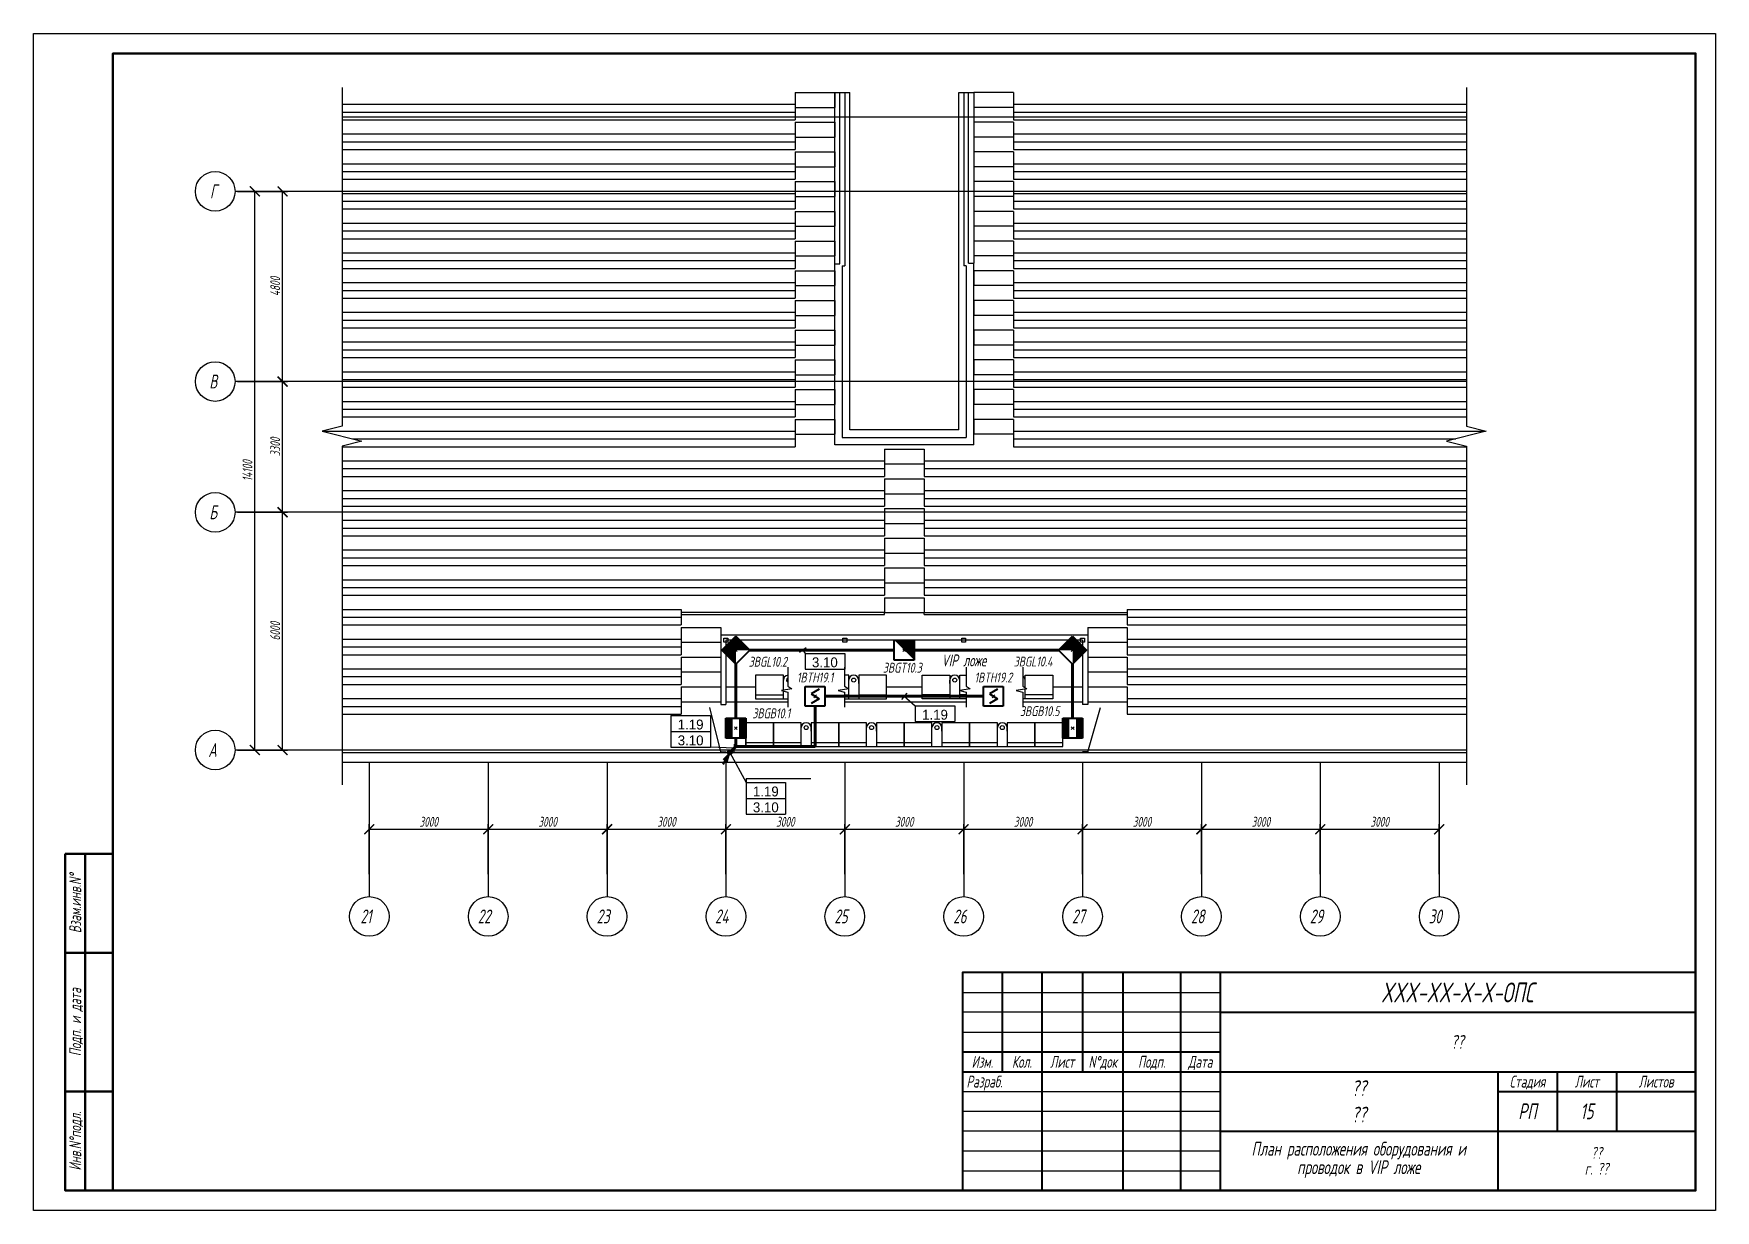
# Model space of a CAD drawing. Extents: x 0 to 1720, y -2086 to 3873.
# Drawn here: x 0 to 424.4, y -596 to -299 of the extents above; entities that cross this region are included whole.
import ezdxf
from ezdxf.enums import TextEntityAlignment as Align

# ---------------------------------------------------------------- set-up
doc = ezdxf.new("R2010")
doc.units = 0
doc.layers.add('EL_DEVICE', color=1, linetype='Continuous', lineweight=40)
doc.layers.add('EL_KABLE', color=9, linetype='Continuous', lineweight=60)
for name, color, linetype in [('EL_DEVICE_NAME', 7, 'Continuous'), ('FORMAT', 134, 'Continuous'), ('OSI', 5, 'Continuous'), ('PLAN', 2, 'Continuous'), ('SYS_PIN', 7, 'Continuous'), ('TEXT', 4, 'Continuous')]:
    doc.layers.add(name, color=color, linetype=linetype)
doc.styles.add('R2_5', font='romant.shx', dxfattribs={"width": 0.65, "oblique": 12, "height": 2.5})

msp = doc.modelspace()

# ---------------------------------------------------------------- texts
at = {"char_height": 2.5, "attachment_point": 2, "line_spacing_factor": 0.96}
for s, insert in [('3.10', (199.69, -456.43)), ('1.19', (227.49, -469.65)), ('1.19', (165.81, -472.13)), ('3.10', (165.81, -476.13)), ('1.19', (184.79, -489.02)), ('3.10', (184.79, -493.02))]:
    msp.add_mtext(s, dxfattribs=dict(at, insert=insert))
at = {"layer": 'EL_DEVICE_NAME', "style": 'R2_5', "oblique": 12, "width": 0.7}
for s, p in [('3BGL10.2', (185.32, -456.29)), ('3BGL10.4', (252.25, -456.23))]:
    msp.add_text(s, height=2.5, dxfattribs=at).set_placement(p, align=Align.TOP_CENTER)
for s, p in [('3BGT10.3', (219.25, -460.29)), ('1BTH19.1', (197.22, -462.76)), ('1BTH19.2', (242.22, -462.76)), ('3BGB10.1', (186.18, -471.81)), ('3BGB10.5', (253.92, -471.25))]:
    msp.add_text(s, height=2.5, dxfattribs=at).set_placement(p, align=Align.CENTER)
at = {"layer": 'FORMAT', "style": 'R2_5', "oblique": 12, "width": 0.65}
for s, p in [('Изм.', (239.43, -560)), ('Кол.', (249.43, -560)), ('Лист', (259.59, -560)), ('N%%dдок', (269.84, -560)), ('Подп.', (282.18, -560)), ('Дата', (294.43, -560))]:
    msp.add_text(s, height=3, dxfattribs=at).set_placement(p, align=Align.CENTER)
msp.add_text('Разраб.', height=3, dxfattribs=at).set_placement((235.43, -565))
for s, height, p in [('Стадия', 3, (377.01, -563.5)), ('Лист', 3, (392.01, -563.5)), ('Листов', 3, (409.47, -563.5)), ('РП', 4, (377.01, -571))]:
    msp.add_text(s, height=height, dxfattribs=at).set_placement(p, align=Align.MIDDLE_CENTER)
at = {"layer": 'FORMAT', "insert": (394.47, -583.5), "char_height": 3, "width": 48.2605, "attachment_point": 5, "line_spacing_factor": 0.8, "style": 'R2_5'}
msp.add_mtext('??\\Pг. ??', dxfattribs=at)
at = {"layer": 'OSI', "style": 'R2_5', "oblique": 12, "width": 0.65}
for s, p in [('Г', (44.52, -340.56)), ('В', (44.35, -388.56)), ('Б', (44.35, -421.56)), ('А', (44.08, -481.56)), ('21', (82.48, -523.56)), ('22', (112.09, -523.56)), ('23', (142.09, -523.56)), ('24', (171.96, -523.56)), ('25', (202.09, -523.56)), ('26', (232.09, -523.56)), ('27', (262.05, -523.56)), ('28', (292.09, -523.56)), ('29', (322.09, -523.56)), ('30', (352.09, -523.56))]:
    msp.add_text(s, height=3.5, dxfattribs=at).set_placement(p)
at = {"layer": 'OSI', "char_height": 2.5, "attachment_point": 5, "rotation": 90, "style": 'R2_5'}
for s, insert in [('4800', (60.96, -362.81)), ('3300', (60.96, -403.31)), ('14100', (53.96, -409.31)), ('6000', (60.96, -449.81))]:
    msp.add_mtext(s, dxfattribs=dict(at, insert=insert))
at = {"layer": 'OSI', "char_height": 2.5, "attachment_point": 5, "style": 'R2_5'}
for insert in [(99.72, -497.93), (129.72, -497.93), (159.72, -497.93), (189.72, -497.93), (219.72, -497.93), (249.72, -497.93), (279.72, -497.93), (309.72, -497.93), (339.72, -497.93)]:
    msp.add_mtext('3000', dxfattribs=dict(at, insert=insert))
at = {"layer": 'PLAN', "style": 'R2_5', "oblique": 12, "width": 0.65}
msp.add_text('VIP ложе', height=3, dxfattribs=at).set_placement((229.14, -458.7))
at = {"layer": 'TEXT', "style": 'R2_5', "oblique": 12, "width": 0.65}
for s, p in [('Взам.инв.N%%d', (10.5, -518.5)), ('Подп. и дата', (10.5, -548.5)), ('Инв.N%%dподл.', (10.5, -578.5))]:
    msp.add_text(s, height=3, rotation=90, dxfattribs=at).set_placement(p, align=Align.MIDDLE_CENTER)
msp.add_text('15', height=4, dxfattribs=at).set_placement((392.01, -571), align=Align.MIDDLE_CENTER)
at = {"layer": 'TEXT', "attachment_point": 5, "style": 'R2_5'}
for s, insert, char_height, width, line_spacing_factor in [('XXX-XX-X-X-ОПС', (359.33, -541), 5, 120, 0.800004), ('План расположения оборудования и проводок в VIP ложе', (334.43, -583.25), 3.5, 70, 0.8)]:
    msp.add_mtext(s, dxfattribs=dict(at, insert=insert, char_height=char_height, width=width, line_spacing_factor=line_spacing_factor))
for s, insert, char_height, width in [('??', (359.33, -553.5), 3.5, 120), ('??\\P??', (334.48, -568.5), 4, 70)]:
    msp.add_mtext(s, dxfattribs=dict(at, insert=insert, char_height=char_height, width=width))

# ---------------------------------------------------------------- blocks, each defined once
blk = doc.blocks.new('_ArchTick')
blk.add_lwpolyline([(-0.5, -0.5, 0.15, 0.15, 0), (0.5, 0.5, 0.15, 0.15, 0)], format="xyseb")
blk = doc.blocks.new('PS_DAT_SMOKE')
at = {"layer": 'EL_DEVICE'}
for p, q in [((-2.5, 2.5), (2.5, 2.5)), ((-2.5, -2.5), (-2.5, 2.5)), ((1.01, 1.81), (-1.01, 0.61)), ((-1.01, 0.61), (1.01, -0.61)), ((2.5, 2.5), (2.5, -2.5)), ((2.5, -2.5), (-2.5, -2.5)), ((1.01, -0.61), (-1.01, -1.81))]:
    blk.add_line(p, q, dxfattribs=at)
blk = doc.blocks.new('CONNECTOR_SQUARE')
at = {"layer": 'SYS_PIN'}
for p, q in [((-0.35, 0.35), (0.35, -0.35)), ((0.35, 0.35), (-0.35, -0.35))]:
    blk.add_line(p, q, dxfattribs=at)
blk = doc.blocks.new('EL_CABLE_FROMDOWN')
at = {"layer": 'EL_DEVICE'}
for q in [(-1.75, -3.03), (-1.68, -1.92), (-0.82, -2.42)]:
    blk.add_line((-0.25, -0.43), q, dxfattribs=at)
blk.add_circle((0, 0), 0.5, dxfattribs=at)
blk = doc.blocks.new('CONNECTOR_POINT')
at = {"layer": 'SYS_PIN'}
for p, q in [((-0.35, 0.35), (0.35, -0.35)), ((0.35, 0.35), (-0.35, -0.35))]:
    blk.add_line(p, q, dxfattribs=at)
blk = doc.blocks.new('OS_DAT_BGB')
at = {"layer": 'EL_DEVICE'}
for p, q in [((-2.5, 2.5), (2.5, 2.5)), ((-2.5, -2.5), (-2.5, 2.5)), ((2.5, 2.5), (2.5, -2.5)), ((2.5, -2.5), (-2.5, -2.5))]:
    blk.add_line(p, q, dxfattribs=at)
for points in [[(-1.67, 2.5, 1.67, 1.67, 0), (-1.67, -2.5, 1.67, 1.67, 0)], [(1.67, 2.5, 1.67, 1.67, 0), (1.67, -2.5, 1.67, 1.67, 0)]]:
    blk.add_lwpolyline(points, format="xyseb", dxfattribs=at)
blk = doc.blocks.new('OS_DAT_BGL')
at = {"layer": 'EL_DEVICE'}
for p, q in [((-2.5, 2.5), (2.5, 2.5)), ((-2.5, -2.5), (-2.5, 2.5)), ((2.5, 2.5), (2.5, -2.5)), ((2.5, -2.5), (-2.5, -2.5))]:
    blk.add_line(p, q, dxfattribs=at)
for points in [[(-2.5, 2.5, 0, 7.07, 0), (0, 0, 7.07, 7.07, 0)], [(2.5, 2.5, 0, 7.07, 0), (0, 0, 7.07, 7.07, 0)]]:
    blk.add_lwpolyline(points, format="xyseb", dxfattribs=at)
blk = doc.blocks.new('OS_DAT_BGT')
at = {"layer": 'EL_DEVICE'}
for p, q in [((-2.5, 2.5), (2.5, 2.5)), ((-2.5, -2.5), (-2.5, 2.5)), ((2.5, 2.5), (2.5, -2.5)), ((2.5, -2.5), (-2.5, -2.5))]:
    blk.add_line(p, q, dxfattribs=at)
blk.add_lwpolyline([(2.5, 2.5, 0, 7.07, 0), (0, 0, 7.07, 7.07, 0)], format="xyseb", dxfattribs=at)

# ---------------------------------------------------------------- linework, layer by layer
for p, q in [((194.95, -454.05), (193.3, -455.17)), ((194.13, -454.61), (194.69, -455.43)), ((194.69, -455.43), (204.69, -455.43)), ((194.69, -455.43), (194.69, -459.43)), ((204.69, -455.43), (204.69, -459.43)), ((194.69, -459.43), (204.69, -459.43)), ((220.37, -465.5), (219.06, -467.02)), ((219.72, -466.26), (222.49, -468.65)), ((222.49, -468.65), (232.49, -468.65)), ((222.49, -468.65), (222.49, -472.65)), ((232.49, -468.65), (232.49, -472.65)), ((160.81, -471.13), (170.81, -471.13)), ((160.81, -471.13), (160.81, -479.13)), ((160.81, -475.13), (170.81, -475.13)), ((170.81, -471.13), (170.81, -479.13)), ((222.49, -472.65), (232.49, -472.65)), ((160.81, -479.13), (170.81, -479.13)), ((176.82, -479.31), (170.81, -479.13)), ((176.79, -480.31), (176.85, -478.31)), ((175.72, -480.41), (179.79, -488.02)), ((175.72, -480.41), (175.72, -480.41)), ((179.79, -487.02), (179.79, -488.02)), ((179.79, -487.02), (196.13, -487.02)), ((179.79, -488.02), (189.79, -488.02)), ((179.79, -488.02), (179.79, -496.02)), ((189.79, -488.02), (189.79, -496.02)), ((179.79, -492.02), (189.79, -492.02)), ((179.79, -496.02), (189.79, -496.02))]:
    msp.add_line(p, q)
at = {"layer": 'EL_KABLE'}
for p, q in [((177.22, -471.81), (177.22, -458.14)), ((180.75, -454.61), (217.22, -454.61)), ((222.22, -454.61), (258.68, -454.61)), ((262.22, -458.14), (262.22, -471.81)), ((199.72, -466.26), (239.72, -466.26)), ((197.22, -478.91), (197.22, -468.76)), ((175.72, -480.41), (177.22, -478.91)), ((175.72, -480.41), (177.22, -478.91)), ((177.22, -478.91), (177.22, -476.81)), ((177.22, -478.91), (197.22, -478.91))]:
    msp.add_line(p, q, dxfattribs=at)
at = {"layer": 'FORMAT', "lineweight": 50}
for p, q in [((13, -506), (13, -591)), ((20, -531), (8, -531)), ((20, -566), (8, -566))]:
    msp.add_line(p, q, dxfattribs=at)
at = {"layer": 'FORMAT', "lineweight": 40}
for p, q in [((244.43, -536), (244.43, -561)), ((254.43, -536), (254.43, -591)), ((264.74, -536), (264.74, -561)), ((274.93, -536), (274.93, -591)), ((289.43, -536), (289.43, -591)), ((299.43, -536), (299.43, -591)), ((299.43, -546), (419.43, -546)), ((234.43, -556), (299.43, -556)), ((234.43, -561), (419.43, -561)), ((369.51, -561), (369.51, -591)), ((384.51, -561), (384.51, -576)), ((399.51, -561), (399.51, -576)), ((369.51, -566), (419.43, -566)), ((299.43, -576), (419.43, -576))]:
    msp.add_line(p, q, dxfattribs=at)
at = {"layer": 'FORMAT', "lineweight": -3}
for p, q in [((234.43, -541), (299.43, -541)), ((299.43, -546), (234.43, -546)), ((234.43, -551), (299.43, -551)), ((234.43, -566), (299.43, -566)), ((234.43, -571), (299.43, -571)), ((299.43, -576), (234.43, -576)), ((234.43, -581), (299.43, -581)), ((234.43, -586), (299.43, -586))]:
    msp.add_line(p, q, dxfattribs=at)
at = {"layer": 'FORMAT'}
msp.add_lwpolyline([(0, -299), (424.43, -299), (424.43, -596), (0, -596)], close=True, dxfattribs=at)
at = {"layer": 'FORMAT', "lineweight": 50}
for points in [[(20, -591), (20, -304), (419.43, -304), (419.43, -591)], [(8, -506), (20, -506), (20, -591), (8, -591)]]:
    msp.add_lwpolyline(points, close=True, dxfattribs=at)
at = {"layer": 'FORMAT', "lineweight": 40}
msp.add_lwpolyline([(234.43, -591), (419.43, -591), (419.43, -536), (234.43, -536)], close=True, dxfattribs=at)
at = {"layer": 'OSI'}
for p, q in [((55.83, -338.81), (50.83, -338.81)), ((77.83, -338.81), (55.83, -338.81)), ((55.83, -386.81), (50.83, -386.81)), ((77.83, -386.81), (55.83, -386.81)), ((55.83, -419.81), (50.83, -419.81)), ((77.83, -419.81), (55.83, -419.81)), ((55.83, -479.81), (50.83, -479.81)), ((77.83, -479.81), (55.83, -479.81))]:
    msp.add_line(p, q, dxfattribs=at)
at = {"layer": 'OSI', "lineweight": 25}
for p, q in [((51.46, -338.81), (57.08, -338.81)), ((51.46, -338.81), (64.08, -338.81)), ((77.21, -338.81), (54.58, -338.81)), ((55.83, -479.81), (55.83, -338.81)), ((62.83, -386.81), (62.83, -338.81)), ((51.46, -386.81), (64.08, -386.81)), ((51.46, -386.81), (64.08, -386.81)), ((62.83, -419.81), (62.83, -386.81)), ((51.46, -419.81), (64.08, -419.81)), ((51.46, -419.81), (64.08, -419.81)), ((62.83, -479.81), (62.83, -419.81)), ((51.46, -479.81), (57.08, -479.81)), ((51.46, -479.81), (64.08, -479.81)), ((84.72, -482.91), (84.72, -511.81)), ((114.72, -482.91), (114.72, -511.81)), ((144.72, -482.91), (144.72, -511.81)), ((174.72, -482.91), (174.72, -511.81)), ((204.72, -482.91), (204.72, -511.81)), ((234.72, -482.91), (234.72, -511.81)), ((264.72, -482.91), (264.72, -511.81)), ((294.72, -482.91), (294.72, -511.81)), ((324.72, -482.91), (324.72, -511.81)), ((354.72, -482.91), (354.72, -511.81)), ((84.72, -511.18), (84.72, -498.56)), ((84.72, -499.81), (114.72, -499.81)), ((114.72, -511.18), (114.72, -498.56)), ((114.72, -511.18), (114.72, -498.56)), ((114.72, -499.81), (144.72, -499.81)), ((144.72, -511.18), (144.72, -498.56)), ((144.72, -511.18), (144.72, -498.56)), ((144.72, -499.81), (174.72, -499.81)), ((174.72, -511.18), (174.72, -498.56)), ((174.72, -511.18), (174.72, -498.56)), ((174.72, -499.81), (204.72, -499.81)), ((204.72, -511.18), (204.72, -498.56)), ((204.72, -511.18), (204.72, -498.56)), ((204.72, -499.81), (234.72, -499.81)), ((234.72, -511.18), (234.72, -498.56)), ((234.72, -511.18), (234.72, -498.56)), ((234.72, -499.81), (264.72, -499.81)), ((264.72, -511.18), (264.72, -498.56)), ((264.72, -511.18), (264.72, -498.56)), ((264.72, -499.81), (294.72, -499.81)), ((294.72, -511.18), (294.72, -498.56)), ((294.72, -511.18), (294.72, -498.56)), ((294.72, -499.81), (324.72, -499.81)), ((324.72, -511.18), (324.72, -498.56)), ((324.72, -511.18), (324.72, -498.56)), ((324.72, -499.81), (354.72, -499.81)), ((354.72, -511.18), (354.72, -498.56)), ((84.72, -511.81), (84.72, -516.81)), ((114.72, -511.81), (114.72, -516.81)), ((144.72, -511.81), (144.72, -516.81)), ((174.72, -511.81), (174.72, -516.81)), ((204.72, -511.81), (204.72, -516.81)), ((234.72, -511.81), (234.72, -516.81)), ((264.72, -511.81), (264.72, -516.81)), ((294.72, -511.81), (294.72, -516.81)), ((324.72, -511.81), (324.72, -516.81)), ((354.72, -511.81), (354.72, -516.81))]:
    msp.add_line(p, q, dxfattribs=at)
at = {"layer": 'OSI'}
for centre in [(45.83, -338.81), (45.83, -386.81), (45.83, -419.81), (45.83, -479.81)]:
    msp.add_circle(centre, 5, dxfattribs=at)
at = {"layer": 'OSI', "lineweight": 25}
for centre in [(84.72, -521.81), (114.72, -521.81), (144.72, -521.81), (174.72, -521.81), (204.72, -521.81), (234.72, -521.81), (264.72, -521.81), (294.72, -521.81), (324.72, -521.81), (354.72, -521.81)]:
    msp.add_circle(centre, 5, dxfattribs=at)
at = {"layer": 'PLAN'}
for p, q in [((77.83, -312.58), (77.83, -398.11)), ((192.17, -313.86), (202.17, -313.86)), ((192.17, -313.86), (192.17, -317.61)), ((202.17, -357.14), (202.17, -313.86)), ((202.17, -313.86), (205.97, -313.86)), ((202.17, -313.86), (202.17, -317.61)), ((203.47, -357.14), (203.47, -313.86)), ((204.72, -313.86), (204.72, -357.64)), ((205.97, -356.97), (205.97, -313.86)), ((233.47, -356.97), (233.47, -313.86)), ((233.47, -313.86), (237.27, -313.86)), ((234.72, -313.86), (234.72, -357.64)), ((235.97, -356.97), (235.97, -313.86)), ((237.27, -313.86), (237.27, -356.97)), ((247.27, -313.86), (237.27, -313.86)), ((237.27, -313.86), (237.27, -317.61)), ((247.27, -313.86), (247.27, -317.61)), ((361.6, -312.58), (361.6, -398.11)), ((77.83, -316.82), (192.17, -316.82)), ((192.17, -316.82), (192.17, -320.75)), ((192.17, -317.61), (202.17, -317.61)), ((247.27, -317.61), (237.27, -317.61)), ((247.27, -316.82), (361.6, -316.82)), ((247.27, -316.82), (247.27, -320.75)), ((77.83, -318.79), (192.17, -318.79)), ((77.83, -320.01), (361.6, -320.01)), ((77.83, -320.75), (192.17, -320.75)), ((192.17, -321.36), (202.17, -321.36)), ((192.17, -321.36), (192.17, -325.11)), ((202.17, -321.36), (202.17, -325.11)), ((247.27, -321.36), (237.27, -321.36)), ((237.27, -321.36), (237.27, -325.11)), ((247.27, -318.79), (361.6, -318.79)), ((247.27, -320.75), (361.6, -320.75)), ((247.27, -321.36), (247.27, -325.11)), ((77.83, -324.32), (192.17, -324.32)), ((77.83, -326.29), (192.17, -326.29)), ((192.17, -324.32), (192.17, -328.25)), ((192.17, -325.11), (202.17, -325.11)), ((247.27, -325.11), (237.27, -325.11)), ((247.27, -324.32), (361.6, -324.32)), ((247.27, -324.32), (247.27, -328.25)), ((247.27, -326.29), (361.6, -326.29)), ((77.83, -328.25), (192.17, -328.25)), ((192.17, -328.86), (202.17, -328.86)), ((192.17, -328.86), (192.17, -332.61)), ((202.17, -328.86), (202.17, -332.61)), ((247.27, -328.86), (237.27, -328.86)), ((237.27, -328.86), (237.27, -332.61)), ((247.27, -328.25), (361.6, -328.25)), ((247.27, -328.86), (247.27, -332.61)), ((77.83, -331.82), (192.17, -331.82)), ((77.83, -333.79), (192.17, -333.79)), ((192.17, -331.82), (192.17, -335.75)), ((192.17, -332.61), (202.17, -332.61)), ((247.27, -332.61), (237.27, -332.61)), ((247.27, -331.82), (361.6, -331.82)), ((247.27, -331.82), (247.27, -335.75)), ((247.27, -333.79), (361.6, -333.79)), ((77.83, -335.75), (192.17, -335.75)), ((77.83, -339.32), (192.17, -339.32)), ((192.17, -336.36), (202.17, -336.36)), ((192.17, -336.36), (192.17, -340.11)), ((192.17, -339.32), (192.17, -343.25)), ((202.17, -336.36), (202.17, -340.11)), ((247.27, -336.36), (237.27, -336.36)), ((237.27, -336.36), (237.27, -340.11)), ((247.27, -335.75), (361.6, -335.75)), ((247.27, -336.36), (247.27, -340.11)), ((247.27, -339.32), (361.6, -339.32)), ((247.27, -339.32), (247.27, -343.25)), ((77.83, -341.29), (192.17, -341.29)), ((77.83, -343.25), (192.17, -343.25)), ((192.17, -340.11), (202.17, -340.11)), ((247.27, -340.11), (237.27, -340.11)), ((247.27, -341.29), (361.6, -341.29)), ((247.27, -343.25), (361.6, -343.25)), ((77.83, -346.82), (192.17, -346.82)), ((192.17, -343.86), (202.17, -343.86)), ((192.17, -343.86), (192.17, -347.61)), ((192.17, -346.82), (192.17, -350.75)), ((192.17, -347.61), (202.17, -347.61)), ((202.17, -343.86), (202.17, -347.61)), ((247.27, -343.86), (237.27, -343.86)), ((237.27, -343.86), (237.27, -347.61)), ((247.27, -347.61), (237.27, -347.61)), ((247.27, -343.86), (247.27, -347.61)), ((247.27, -346.82), (361.6, -346.82)), ((247.27, -346.82), (247.27, -350.75)), ((77.83, -348.79), (192.17, -348.79)), ((77.83, -350.75), (192.17, -350.75)), ((192.17, -351.36), (202.17, -351.36)), ((192.17, -351.36), (192.17, -355.11)), ((202.17, -351.36), (202.17, -355.11)), ((247.27, -351.36), (237.27, -351.36)), ((237.27, -351.36), (237.27, -355.11)), ((247.27, -348.79), (361.6, -348.79)), ((247.27, -350.75), (361.6, -350.75)), ((247.27, -351.36), (247.27, -355.11)), ((77.83, -354.32), (192.17, -354.32)), ((77.83, -356.29), (192.17, -356.29)), ((192.17, -354.32), (192.17, -358.25)), ((192.17, -355.11), (202.17, -355.11)), ((247.27, -355.11), (237.27, -355.11)), ((247.27, -354.32), (361.6, -354.32)), ((247.27, -354.32), (247.27, -358.25)), ((247.27, -356.29), (361.6, -356.29)), ((77.83, -358.25), (192.17, -358.25)), ((192.17, -358.86), (202.17, -358.86)), ((192.17, -358.86), (192.17, -362.61)), ((202.17, -402.81), (202.17, -357.14)), ((202.17, -357.14), (203.47, -357.14)), ((202.17, -358.86), (202.17, -362.61)), ((204.07, -357.64), (204.72, -357.64)), ((204.07, -357.64), (204.07, -400.91)), ((205.97, -399.01), (205.97, -356.97)), ((233.47, -399.01), (233.47, -356.97)), ((235.37, -357.64), (234.72, -357.64)), ((235.37, -357.64), (235.37, -400.91)), ((235.97, -356.97), (237.27, -356.97)), ((237.27, -402.81), (237.27, -356.97)), ((247.27, -358.86), (237.27, -358.86)), ((237.27, -358.86), (237.27, -362.61)), ((247.27, -358.25), (361.6, -358.25)), ((247.27, -358.86), (247.27, -362.61)), ((77.83, -361.82), (192.17, -361.82)), ((77.83, -363.79), (192.17, -363.79)), ((192.17, -361.82), (192.17, -365.75)), ((192.17, -362.61), (202.17, -362.61)), ((247.27, -362.61), (237.27, -362.61)), ((247.27, -361.82), (361.6, -361.82)), ((247.27, -361.82), (247.27, -365.75)), ((247.27, -363.79), (361.6, -363.79)), ((77.83, -365.75), (192.17, -365.75)), ((192.17, -366.36), (202.17, -366.36)), ((192.17, -366.36), (192.17, -370.11)), ((202.17, -366.36), (202.17, -370.11)), ((247.27, -366.36), (237.27, -366.36)), ((237.27, -366.36), (237.27, -370.11)), ((247.27, -365.75), (361.6, -365.75)), ((247.27, -366.36), (247.27, -370.11)), ((77.83, -369.32), (192.17, -369.32)), ((77.83, -371.29), (192.17, -371.29)), ((77.83, -373.25), (192.17, -373.25)), ((192.17, -369.32), (192.17, -373.25)), ((192.17, -370.11), (202.17, -370.11)), ((247.27, -370.11), (237.27, -370.11)), ((247.27, -369.32), (361.6, -369.32)), ((247.27, -369.32), (247.27, -373.25)), ((247.27, -371.29), (361.6, -371.29)), ((247.27, -373.25), (361.6, -373.25)), ((77.83, -376.82), (192.17, -376.82)), ((192.17, -373.86), (202.17, -373.86)), ((192.17, -373.86), (192.17, -377.61)), ((192.17, -376.82), (192.17, -380.75)), ((192.17, -377.61), (202.17, -377.61)), ((202.17, -373.86), (202.17, -377.61)), ((247.27, -373.86), (237.27, -373.86)), ((237.27, -373.86), (237.27, -377.61)), ((247.27, -377.61), (237.27, -377.61)), ((247.27, -373.86), (247.27, -377.61)), ((247.27, -376.82), (361.6, -376.82)), ((247.27, -376.82), (247.27, -380.75)), ((77.83, -378.79), (192.17, -378.79)), ((77.83, -380.75), (192.17, -380.75)), ((192.17, -381.36), (202.17, -381.36)), ((192.17, -381.36), (192.17, -385.11)), ((202.17, -381.36), (202.17, -385.11)), ((247.27, -381.36), (237.27, -381.36)), ((237.27, -381.36), (237.27, -385.11)), ((247.27, -378.79), (361.6, -378.79)), ((247.27, -380.75), (361.6, -380.75)), ((247.27, -381.36), (247.27, -385.11)), ((77.83, -384.32), (192.17, -384.32)), ((192.17, -384.32), (192.17, -388.25)), ((192.17, -385.11), (202.17, -385.11)), ((247.27, -385.11), (237.27, -385.11)), ((247.27, -384.32), (361.6, -384.32)), ((247.27, -384.32), (247.27, -388.25)), ((77.83, -386.29), (192.17, -386.29)), ((77.83, -388.25), (192.17, -388.25)), ((192.17, -388.86), (202.17, -388.86)), ((192.17, -388.86), (192.17, -392.61)), ((202.17, -388.86), (202.17, -392.61)), ((247.27, -388.86), (237.27, -388.86)), ((237.27, -388.86), (237.27, -392.61)), ((247.27, -386.29), (361.6, -386.29)), ((247.27, -388.25), (361.6, -388.25)), ((247.27, -388.86), (247.27, -392.61)), ((77.83, -391.82), (192.17, -391.82)), ((77.83, -393.79), (192.17, -393.79)), ((192.17, -391.82), (192.17, -395.75)), ((192.17, -392.61), (202.17, -392.61)), ((247.27, -392.61), (237.27, -392.61)), ((247.27, -391.82), (361.6, -391.82)), ((247.27, -391.82), (247.27, -395.75)), ((247.27, -393.79), (361.6, -393.79)), ((77.83, -398.11), (72.83, -399.36)), ((77.83, -395.75), (192.17, -395.75)), ((192.17, -396.36), (202.17, -396.36)), ((192.17, -396.36), (192.17, -400.11)), ((202.17, -396.36), (202.17, -400.11)), ((247.27, -396.36), (237.27, -396.36)), ((237.27, -396.36), (237.27, -400.11)), ((247.27, -395.75), (361.6, -395.75)), ((247.27, -396.36), (247.27, -400.11)), ((361.6, -398.11), (366.6, -399.36)), ((72.83, -399.36), (82.83, -401.86)), ((72.99, -399.32), (192.17, -399.32)), ((82.83, -401.86), (77.83, -403.11)), ((77.83, -403.11), (77.83, -488.64)), ((80.54, -401.29), (192.17, -401.29)), ((192.17, -399.32), (192.17, -403.25)), ((192.17, -400.11), (202.17, -400.11)), ((237.27, -402.81), (202.17, -402.81)), ((204.07, -400.91), (235.37, -400.91)), ((233.47, -399.01), (205.97, -399.01)), ((247.27, -400.11), (237.27, -400.11)), ((247.27, -399.32), (366.45, -399.32)), ((247.27, -399.32), (247.27, -403.25)), ((247.27, -401.29), (358.89, -401.29)), ((366.6, -399.36), (356.6, -401.86)), ((356.6, -401.86), (361.6, -403.11)), ((361.6, -403.11), (361.6, -488.64)), ((77.83, -403.25), (192.17, -403.25)), ((77.83, -406.82), (214.72, -406.82)), ((214.72, -403.86), (224.72, -403.86)), ((214.72, -403.86), (214.72, -407.61)), ((214.72, -406.82), (214.72, -410.75)), ((224.72, -403.86), (224.72, -407.61)), ((224.72, -406.82), (361.6, -406.82)), ((224.72, -406.82), (224.72, -410.75)), ((247.27, -403.25), (361.6, -403.25)), ((77.83, -408.79), (214.72, -408.79)), ((77.83, -410.75), (214.72, -410.75)), ((214.72, -407.61), (224.72, -407.61)), ((214.72, -411.36), (224.72, -411.36)), ((214.72, -411.36), (214.72, -415.11)), ((224.72, -408.79), (361.6, -408.79)), ((224.72, -410.75), (361.6, -410.75)), ((224.72, -411.36), (224.72, -415.11)), ((77.83, -414.32), (214.72, -414.32)), ((214.72, -414.32), (214.72, -418.25)), ((214.72, -415.11), (224.72, -415.11)), ((224.72, -414.32), (361.6, -414.32)), ((224.72, -414.32), (224.72, -418.25)), ((77.83, -416.29), (214.72, -416.29)), ((77.83, -418.25), (214.72, -418.25)), ((214.72, -418.86), (224.72, -418.86)), ((214.72, -418.86), (214.72, -422.61)), ((224.72, -416.29), (361.6, -416.29)), ((224.72, -418.25), (361.6, -418.25)), ((224.72, -418.86), (224.72, -422.61)), ((77.83, -421.82), (214.72, -421.82)), ((77.83, -423.79), (214.72, -423.79)), ((214.72, -421.82), (214.72, -425.75)), ((214.72, -422.61), (224.72, -422.61)), ((224.72, -421.82), (361.6, -421.82)), ((224.72, -421.82), (224.72, -425.75)), ((224.72, -423.79), (361.6, -423.79)), ((77.83, -425.75), (214.72, -425.75)), ((214.72, -426.36), (224.72, -426.36)), ((214.72, -426.36), (214.72, -430.11)), ((224.72, -425.75), (361.6, -425.75)), ((224.72, -426.36), (224.72, -430.11)), ((77.83, -429.32), (214.72, -429.32)), ((77.83, -431.29), (214.72, -431.29)), ((214.72, -429.32), (214.72, -433.25)), ((214.72, -430.11), (224.72, -430.11)), ((224.72, -429.32), (361.6, -429.32)), ((224.72, -429.32), (224.72, -433.25)), ((224.72, -431.29), (361.6, -431.29)), ((77.83, -433.25), (214.72, -433.25)), ((77.83, -436.82), (214.72, -436.82)), ((214.72, -433.86), (224.72, -433.86)), ((214.72, -433.86), (214.72, -437.61)), ((214.72, -436.82), (214.72, -440.75)), ((224.72, -433.25), (361.6, -433.25)), ((224.72, -433.86), (224.72, -437.61)), ((224.72, -436.82), (361.6, -436.82)), ((224.72, -436.82), (224.72, -440.75)), ((77.83, -438.79), (214.72, -438.79)), ((77.83, -440.75), (214.72, -440.75)), ((214.72, -437.61), (224.72, -437.61)), ((214.72, -441.36), (224.72, -441.36)), ((214.72, -441.36), (214.72, -445.11)), ((224.72, -438.79), (361.6, -438.79)), ((224.72, -440.75), (361.6, -440.75)), ((224.72, -441.36), (224.72, -445.11)), ((77.83, -444.32), (163.42, -444.32)), ((163.42, -444.32), (163.42, -448.25)), ((214.72, -445.11), (163.42, -445.11)), ((163.42, -445.61), (214.72, -445.61)), ((214.72, -445.11), (224.72, -445.11)), ((214.72, -445.61), (214.72, -445.11)), ((224.72, -445.11), (276.02, -445.11)), ((224.72, -445.61), (224.72, -445.11)), ((224.72, -445.61), (276.02, -445.61)), ((276.02, -444.32), (361.6, -444.32)), ((276.02, -444.32), (276.02, -448.25)), ((77.83, -446.29), (163.42, -446.29)), ((77.83, -448.25), (163.42, -448.25)), ((163.42, -448.86), (173.42, -448.86)), ((163.42, -448.86), (163.42, -452.61)), ((173.42, -448.86), (173.42, -452.61)), ((266.02, -448.86), (276.02, -448.86)), ((266.02, -448.86), (266.02, -452.61)), ((276.02, -446.29), (361.6, -446.29)), ((276.02, -448.25), (361.6, -448.25)), ((276.02, -448.86), (276.02, -452.61)), ((77.83, -451.82), (163.42, -451.82)), ((77.83, -453.79), (163.42, -453.79)), ((163.42, -451.82), (163.42, -455.75)), ((163.42, -452.61), (173.42, -452.61)), ((266.02, -450.81), (173.42, -450.81)), ((173.42, -450.81), (173.42, -468.31)), ((174.22, -452.61), (174.22, -451.61)), ((174.22, -451.61), (175.22, -451.61)), ((175.22, -452.61), (174.22, -452.61)), ((264.72, -452.11), (174.72, -452.11)), ((174.72, -452.11), (174.72, -468.31)), ((175.22, -451.61), (175.22, -452.61)), ((204.22, -452.61), (204.22, -451.61)), ((204.22, -451.61), (205.22, -451.61)), ((205.22, -452.61), (204.22, -452.61)), ((205.22, -451.61), (205.22, -452.61)), ((234.22, -452.61), (234.22, -451.61)), ((234.22, -451.61), (235.22, -451.61)), ((235.22, -452.61), (234.22, -452.61)), ((235.22, -451.61), (235.22, -452.61)), ((264.22, -452.61), (264.22, -451.61)), ((264.22, -451.61), (265.22, -451.61)), ((265.22, -452.61), (264.22, -452.61)), ((264.72, -452.11), (264.72, -468.31)), ((265.22, -451.61), (265.22, -452.61)), ((266.02, -450.81), (266.02, -468.31)), ((266.02, -452.61), (276.02, -452.61)), ((276.02, -451.82), (361.6, -451.82)), ((276.02, -451.82), (276.02, -455.75)), ((276.02, -453.79), (361.6, -453.79)), ((77.83, -455.75), (163.42, -455.75)), ((163.42, -456.36), (173.42, -456.36)), ((163.42, -456.36), (163.42, -460.11)), ((173.42, -456.36), (173.42, -460.11)), ((266.02, -456.36), (276.02, -456.36)), ((266.02, -456.36), (266.02, -460.11)), ((276.02, -455.75), (361.6, -455.75)), ((276.02, -456.36), (276.02, -460.11)), ((77.83, -459.32), (163.42, -459.32)), ((77.83, -461.29), (163.42, -461.29)), ((163.42, -459.32), (163.42, -463.25)), ((163.42, -460.11), (173.42, -460.11)), ((189.22, -460.91), (182.22, -460.91)), ((182.22, -460.91), (182.22, -466.91)), ((189.22, -464.74), (189.22, -460.91)), ((189.22, -463.04), (189.22, -462.16)), ((190.32, -458.9), (190.32, -463.68)), ((204.63, -458.9), (204.63, -463.68)), ((205.72, -460.91), (204.63, -460.91)), ((205.72, -466.91), (205.72, -460.91)), ((205.72, -463.04), (205.72, -462.16)), ((215.22, -460.91), (208.22, -460.91)), ((208.22, -460.91), (208.22, -466.91)), ((208.22, -463.04), (208.22, -462.16)), ((215.22, -466.91), (215.22, -460.91)), ((224.22, -460.91), (231.22, -460.91)), ((224.22, -466.91), (224.22, -460.91)), ((231.22, -460.91), (231.22, -466.91)), ((231.22, -463.04), (231.22, -462.16)), ((233.72, -466.91), (233.72, -460.91)), ((233.72, -460.91), (235.32, -460.91)), ((233.72, -463.04), (233.72, -462.16)), ((235.32, -458.9), (235.32, -463.68)), ((249.63, -458.9), (249.63, -463.68)), ((250.22, -460.91), (257.22, -460.91)), ((250.22, -464.05), (250.22, -460.91)), ((250.22, -463.04), (250.22, -462.16)), ((257.22, -460.91), (257.22, -466.91)), ((266.02, -460.11), (276.02, -460.11)), ((276.02, -459.32), (361.6, -459.32)), ((276.02, -459.32), (276.02, -463.25)), ((276.02, -461.29), (361.6, -461.29)), ((77.83, -463.25), (163.42, -463.25)), ((77.83, -466.82), (163.42, -466.82)), ((163.42, -463.86), (173.42, -463.86)), ((163.42, -463.86), (163.42, -467.61)), ((163.42, -466.82), (163.42, -470.75)), ((173.42, -463.86), (173.42, -467.61)), ((174.72, -463.86), (182.22, -463.86)), ((182.22, -465.91), (189.22, -465.91)), ((191.39, -464.35), (188.71, -464.83)), ((188.71, -464.83), (190.32, -465.22)), ((189.22, -466.91), (189.22, -464.95)), ((190.32, -463.68), (191.39, -464.35)), ((190.32, -465.22), (190.32, -469)), ((205.7, -464.35), (203.01, -464.83)), ((203.01, -464.83), (204.63, -465.22)), ((204.63, -463.68), (205.7, -464.35)), ((204.63, -465.22), (204.63, -469)), ((204.63, -465.91), (205.72, -465.91)), ((208.22, -465.91), (215.22, -465.91)), ((215.22, -463.86), (224.22, -463.86)), ((231.22, -465.91), (224.22, -465.91)), ((236.39, -464.35), (233.71, -464.83)), ((233.71, -464.83), (235.32, -465.22)), ((235.32, -465.91), (233.72, -465.91)), ((235.32, -463.68), (236.39, -464.35)), ((235.32, -465.22), (235.32, -469)), ((250.7, -464.35), (248.01, -464.83)), ((248.01, -464.83), (249.63, -465.22)), ((249.63, -463.68), (250.7, -464.35)), ((249.63, -465.22), (249.63, -469)), ((250.22, -466.91), (250.22, -464.44)), ((257.22, -465.91), (250.22, -465.91)), ((257.22, -463.86), (264.72, -463.86)), ((266.02, -463.86), (276.02, -463.86)), ((266.02, -463.86), (266.02, -467.61)), ((276.02, -463.25), (361.6, -463.25)), ((276.02, -463.86), (276.02, -467.61)), ((276.02, -466.82), (361.6, -466.82)), ((276.02, -466.82), (276.02, -470.75)), ((77.83, -468.79), (163.42, -468.79)), ((77.83, -470.75), (163.42, -470.75)), ((163.42, -467.61), (173.42, -467.61)), ((173.42, -480.31), (170.67, -469.12)), ((173.42, -468.31), (174.72, -468.31)), ((174.72, -467.61), (190.32, -467.61)), ((182.22, -466.91), (189.22, -466.91)), ((189.22, -466.91), (190.32, -466.91)), ((204.63, -466.91), (205.72, -466.91)), ((204.63, -467.61), (235.32, -467.61)), ((205.72, -466.91), (208.22, -466.91)), ((208.22, -466.91), (215.22, -466.91)), ((231.22, -466.91), (224.22, -466.91)), ((233.72, -466.91), (231.22, -466.91)), ((235.32, -466.91), (233.72, -466.91)), ((250.22, -466.91), (249.63, -466.91)), ((249.63, -467.61), (264.72, -467.61)), ((257.22, -466.91), (250.22, -466.91)), ((266.02, -468.31), (264.72, -468.31)), ((266.02, -467.61), (276.02, -467.61)), ((266.02, -480.31), (269.28, -469.1)), ((276.02, -468.79), (361.6, -468.79)), ((276.02, -470.75), (361.6, -470.75)), ((186.72, -472.91), (179.72, -472.91)), ((179.72, -472.91), (179.72, -478.91)), ((179.72, -472.91), (179.72, -478.91)), ((179.72, -478.91), (179.72, -472.91)), ((193.72, -472.91), (186.72, -472.91)), ((186.72, -472.91), (186.72, -478.91)), ((186.72, -478.91), (186.72, -472.91)), ((193.72, -478.91), (193.72, -472.91)), ((193.72, -475.04), (193.72, -474.16)), ((203.22, -472.91), (196.22, -472.91)), ((196.22, -472.91), (196.22, -478.91)), ((196.22, -475.04), (196.22, -474.16)), ((203.22, -478.91), (203.22, -472.91)), ((210.22, -472.91), (203.22, -472.91)), ((203.22, -472.91), (203.22, -478.91)), ((210.22, -478.91), (210.22, -472.91)), ((210.22, -475.04), (210.22, -474.16)), ((219.72, -472.91), (212.72, -472.91)), ((212.72, -472.91), (212.72, -478.91)), ((212.72, -475.04), (212.72, -474.16)), ((219.72, -478.91), (219.72, -472.91)), ((226.72, -472.91), (219.72, -472.91)), ((219.72, -472.91), (219.72, -478.91)), ((226.72, -478.91), (226.72, -472.91)), ((226.72, -478.91), (226.72, -472.91)), ((226.72, -475.04), (226.72, -474.16)), ((236.22, -472.91), (229.22, -472.91)), ((229.22, -472.91), (229.22, -478.91)), ((229.22, -475.04), (229.22, -474.16)), ((236.22, -478.91), (236.22, -472.91)), ((243.22, -472.91), (236.22, -472.91)), ((236.22, -472.91), (236.22, -478.91)), ((243.22, -478.91), (243.22, -472.91)), ((243.22, -478.91), (243.22, -472.91)), ((243.22, -478.91), (243.22, -472.91)), ((243.22, -475.04), (243.22, -474.16)), ((252.72, -472.91), (245.72, -472.91)), ((245.72, -472.91), (245.72, -478.91)), ((245.72, -475.04), (245.72, -474.16)), ((252.72, -478.91), (252.72, -472.91)), ((259.72, -472.91), (252.72, -472.91)), ((252.72, -472.91), (252.72, -478.91)), ((259.72, -478.91), (259.72, -472.91)), ((259.72, -478.91), (259.72, -472.91)), ((179.72, -477.91), (186.72, -477.91)), ((179.72, -478.91), (186.72, -478.91)), ((186.72, -477.91), (193.72, -477.91)), ((186.72, -478.91), (193.72, -478.91)), ((193.72, -478.91), (196.22, -478.91)), ((196.22, -477.91), (203.22, -477.91)), ((196.22, -478.91), (203.22, -478.91)), ((203.22, -477.91), (210.22, -477.91)), ((203.22, -478.91), (210.22, -478.91)), ((210.22, -478.91), (212.72, -478.91)), ((212.72, -477.91), (219.72, -477.91)), ((212.72, -478.91), (219.72, -478.91)), ((219.72, -477.91), (226.72, -477.91)), ((219.72, -478.91), (226.72, -478.91)), ((226.72, -478.91), (229.22, -478.91)), ((229.22, -477.91), (236.22, -477.91)), ((229.22, -478.91), (236.22, -478.91)), ((236.22, -477.91), (243.22, -477.91)), ((236.22, -478.91), (243.22, -478.91)), ((243.22, -478.91), (245.72, -478.91)), ((245.72, -477.91), (252.72, -477.91)), ((245.72, -478.91), (252.72, -478.91)), ((252.72, -477.91), (259.72, -477.91)), ((252.72, -478.91), (259.72, -478.91)), ((77.83, -480.41), (361.6, -480.41)), ((77.83, -482.91), (361.6, -482.91)), ((173.42, -480.31), (173.42, -480.41)), ((173.42, -480.31), (174.72, -480.31)), ((174.72, -480.31), (174.72, -480.41)), ((264.72, -480.41), (174.72, -480.41)), ((264.72, -480.31), (264.72, -480.41)), ((266.02, -480.31), (264.72, -480.31)), ((266.02, -480.31), (266.02, -480.41))]:
    msp.add_line(p, q, dxfattribs=at)
at = {"layer": 'PLAN', "lineweight": 25}
for p, q in [((361.6, -338.81), (77.83, -338.81)), ((361.6, -386.81), (77.83, -386.81)), ((361.6, -419.81), (77.83, -419.81)), ((361.6, -479.81), (77.83, -479.81))]:
    msp.add_line(p, q, dxfattribs=at)
at = {"layer": 'PLAN'}
for centre in [(206.97, -462.16), (232.47, -462.16), (194.97, -474.16), (211.47, -474.16), (227.97, -474.16), (244.47, -474.16)]:
    msp.add_circle(centre, 0.5, dxfattribs=at)
for centre, radius, start, end in [((190.47, -462.16), 1.25, 96.7381, 180), ((190.47, -462.16), 0.5, 107.0573, 252.9427), ((206.97, -462.16), 1.25, 0, 180), ((232.47, -462.16), 1.25, 0, 180), ((248.97, -462.16), 1.25, 0, 58.1524), ((194.97, -474.16), 1.25, 0, 180), ((211.47, -474.16), 1.25, 0, 180), ((227.97, -474.16), 1.25, 0, 180), ((244.47, -474.16), 1.25, 0, 180)]:
    msp.add_arc(centre, radius, start, end, dxfattribs=at)

# ---------------------------------------------------------------- block references
for p, rotation in [((177.22, -454.61), 45), ((262.22, -454.61), -45)]:
    msp.add_blockref('OS_DAT_BGL', p, dxfattribs=dict(rotation=rotation))
for name, p in [('OS_DAT_BGT', (219.72, -454.61)), ('CONNECTOR_SQUARE', (177.22, -454.61)), ('CONNECTOR_SQUARE', (219.72, -454.61)), ('CONNECTOR_SQUARE', (262.22, -454.61)), ('PS_DAT_SMOKE', (197.22, -466.26)), ('CONNECTOR_SQUARE', (197.22, -466.26)), ('PS_DAT_SMOKE', (242.22, -466.26)), ('CONNECTOR_SQUARE', (242.22, -466.26)), ('OS_DAT_BGB', (177.22, -474.31)), ('OS_DAT_BGB', (262.22, -474.31)), ('CONNECTOR_SQUARE', (177.22, -474.31)), ('CONNECTOR_SQUARE', (262.22, -474.31)), ('EL_CABLE_FROMDOWN', (175.72, -480.41)), ('CONNECTOR_POINT', (175.72, -480.41))]:
    msp.add_blockref(name, p)
at = {"layer": 'OSI', "lineweight": 25, "xscale": 2.5, "yscale": 2.5, "zscale": 2.5}
for p, rotation in [((55.83, -338.81), 90), ((55.83, -338.81), 270), ((62.83, -338.81), 90), ((62.83, -386.81), 90), ((62.83, -386.81), 270), ((62.83, -419.81), 90), ((62.83, -419.81), 270), ((55.83, -479.81), 270), ((62.83, -479.81), 270), ((84.72, -499.81), 180), ((114.72, -499.81), 180), ((144.72, -499.81), 180), ((174.72, -499.81), 180), ((204.72, -499.81), 180), ((234.72, -499.81), 180), ((264.72, -499.81), 180), ((294.72, -499.81), 180), ((324.72, -499.81), 180)]:
    msp.add_blockref('_ArchTick', p, dxfattribs=dict(at, rotation=rotation))
for p in [(114.72, -499.81), (144.72, -499.81), (174.72, -499.81), (204.72, -499.81), (234.72, -499.81), (264.72, -499.81), (294.72, -499.81), (324.72, -499.81), (354.72, -499.81)]:
    msp.add_blockref('_ArchTick', p, dxfattribs=at)

msp.set_redraw_order([(e.dxf.handle, doc.entitydb.next_handle()) for e in msp.query("TEXT MTEXT ATTDEF DIMENSION ARC_DIMENSION")])  # texts and dimensions are drawn at this point

doc.saveas('drawing.dxf')
